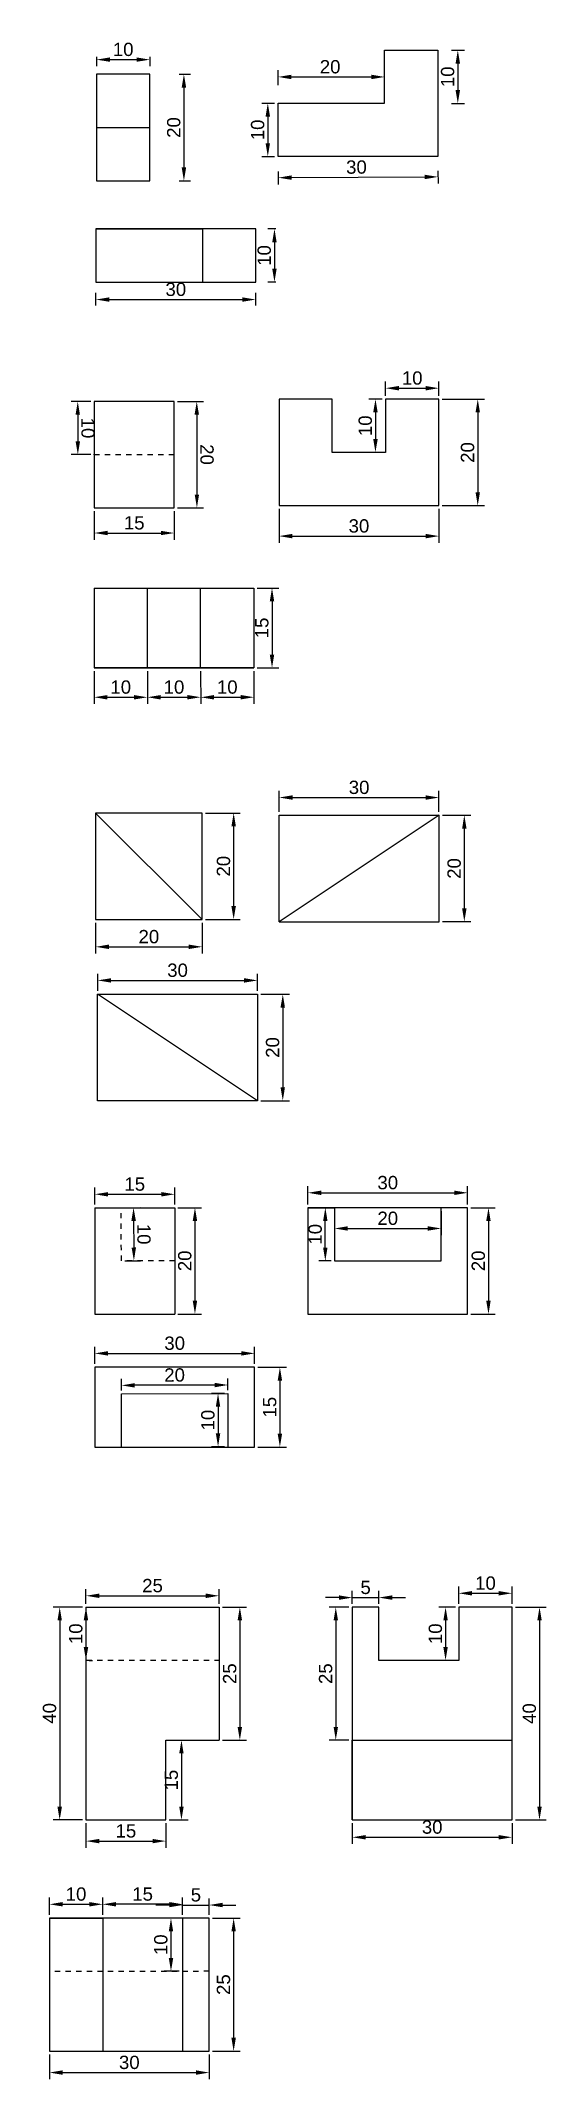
# Model space of a CAD drawing. Header units: millimetres. Extents: x 3000 to 3094, y 3015 to 3398.
import ezdxf

# ---------------------------------------------------------------- set-up
doc = ezdxf.new("R2010")
doc.units = ezdxf.units.MM
doc.linetypes.add('JIS_02_1.0', pattern=[2, 1, -1])
doc.layers.add('kesikli', color=7, linetype='JIS_02_1.0')
doc.styles.get("Standard").update_dxf_attribs({"font": 'arial.ttf'})
doc.dimstyles.new('ISO-25', dxfattribs={"dimtxt": 2.5, "dimasz": 2.5, "dimexe": 1.25, "dimexo": 0.625, "dimtad": 1, "dimtxsty": 'Standard', "dimcen": 2.5, "dimadec": 0, "dimazin": 0, "dimtfac": 1, "dimtmove": 0, "dimatfit": 3, "dimfxl": 1, "dimarcsym": 0})

msp = doc.modelspace()

# ---------------------------------------------------------------- blocks, each defined once
blk = doc.blocks.new('*D5')
at = {"color": 0, "lineweight": -2, "transparency": 16777216}
for p, q in [((3044.07, 3373.26), (3044.09, 3370.85)), ((3046.58, 3372.12), (3071.58, 3372.24)), ((3074.07, 3373.41), (3074.09, 3371))]:
    blk.add_line(p, q, dxfattribs=at)
at = {"color": 0, "transparency": 16777216}
for points in [[(3046.58, 3372.53), (3046.58, 3371.7), (3044.08, 3372.1)], [(3071.58, 3372.66), (3071.58, 3371.82), (3074.08, 3372.25)]]:
    blk.add_solid(points, dxfattribs=at)
at = {"layer": 'Defpoints', "color": 0, "transparency": 16777216}
for p in [(3044.07, 3373.88), (3074.07, 3374.03), (3074.08, 3372.25)]:
    blk.add_point(p, dxfattribs=at)
at = {"color": 0, "transparency": 16777216, "insert": (3058.77, 3374.08), "char_height": 2.5, "attachment_point": 5, "rotation": 0.2884}
blk.add_mtext('30', dxfattribs=at)
blk = doc.blocks.new('*D8')
at = {"color": 0, "lineweight": -2, "transparency": 16777216}
for p, q in [((3044.06, 3389.5), (3044.06, 3392.29)), ((3046.56, 3391.04), (3061.56, 3391.04)), ((3064.06, 3389.5), (3064.06, 3392.29))]:
    blk.add_line(p, q, dxfattribs=at)
at = {"color": 0, "transparency": 16777216}
for points in [[(3046.56, 3391.45), (3046.56, 3390.62), (3044.06, 3391.04)], [(3061.56, 3391.45), (3061.56, 3390.62), (3064.06, 3391.04)]]:
    blk.add_solid(points, dxfattribs=at)
at = {"layer": 'Defpoints', "color": 0, "transparency": 16777216}
for p in [(3064.06, 3391.04), (3044.06, 3388.87), (3064.06, 3388.87)]:
    blk.add_point(p, dxfattribs=at)
at = {"color": 0, "transparency": 16777216, "insert": (3053.83, 3392.94), "char_height": 2.5, "attachment_point": 5}
blk.add_mtext('20', dxfattribs=at)
blk = doc.blocks.new('*D9')
at = {"color": 0, "lineweight": -2, "transparency": 16777216}
for p, q in [((3041.01, 3386.08), (3043.38, 3386.08)), ((3042.13, 3383.58), (3042.13, 3378.58)), ((3041.01, 3376.08), (3043.38, 3376.08))]:
    blk.add_line(p, q, dxfattribs=at)
at = {"color": 0, "transparency": 16777216}
for points in [[(3041.71, 3383.58), (3042.55, 3383.58), (3042.13, 3386.08)], [(3041.71, 3378.58), (3042.55, 3378.58), (3042.13, 3376.08)]]:
    blk.add_solid(points, dxfattribs=at)
at = {"layer": 'Defpoints', "color": 0, "transparency": 16777216}
for p in [(3040.39, 3386.08), (3040.39, 3376.08), (3042.13, 3376.08)]:
    blk.add_point(p, dxfattribs=at)
at = {"color": 0, "transparency": 16777216, "insert": (3040.23, 3381.08), "char_height": 2.5, "attachment_point": 5, "rotation": 90}
blk.add_mtext('10', dxfattribs=at)
blk = doc.blocks.new('*D10')
at = {"color": 0, "lineweight": -2, "transparency": 16777216}
for p, q in [((3076.6, 3396.06), (3079.05, 3396.06)), ((3077.8, 3393.56), (3077.8, 3388.56)), ((3076.6, 3386.06), (3079.05, 3386.06))]:
    blk.add_line(p, q, dxfattribs=at)
at = {"color": 0, "transparency": 16777216}
for points in [[(3077.38, 3393.56), (3078.22, 3393.56), (3077.8, 3396.06)], [(3077.38, 3388.56), (3078.22, 3388.56), (3077.8, 3386.06)]]:
    blk.add_solid(points, dxfattribs=at)
at = {"layer": 'Defpoints', "color": 0, "transparency": 16777216}
for p in [(3075.97, 3396.06), (3075.97, 3386.06), (3077.8, 3386.06)]:
    blk.add_point(p, dxfattribs=at)
at = {"color": 0, "transparency": 16777216, "insert": (3075.9, 3391.06), "char_height": 2.5, "attachment_point": 5, "rotation": 90}
blk.add_mtext('10', dxfattribs=at)
blk = doc.blocks.new('*D11')
at = {"color": 0, "lineweight": -2, "transparency": 16777216}
for p, q in [((3009.98, 3394.79), (3009.98, 3393.04)), ((3019.98, 3394.79), (3019.98, 3393.04)), ((3012.48, 3394.29), (3017.48, 3394.29))]:
    blk.add_line(p, q, dxfattribs=at)
at = {"color": 0, "transparency": 16777216}
for points in [[(3012.48, 3394.71), (3012.48, 3393.88), (3009.98, 3394.29)], [(3017.48, 3394.71), (3017.48, 3393.88), (3019.98, 3394.29)]]:
    blk.add_solid(points, dxfattribs=at)
at = {"layer": 'Defpoints', "color": 0, "transparency": 16777216}
for p in [(3009.98, 3395.41), (3019.98, 3395.41), (3019.98, 3394.29)]:
    blk.add_point(p, dxfattribs=at)
at = {"color": 0, "transparency": 16777216, "insert": (3014.98, 3396.2), "char_height": 2.5, "attachment_point": 5}
blk.add_mtext('10', dxfattribs=at)
blk = doc.blocks.new('*D12')
at = {"color": 0, "lineweight": -2, "transparency": 16777216}
for p, q in [((3025.52, 3391.53), (3027.63, 3391.53)), ((3026.38, 3389.03), (3026.38, 3374.03)), ((3025.52, 3371.53), (3027.63, 3371.53))]:
    blk.add_line(p, q, dxfattribs=at)
at = {"color": 0, "transparency": 16777216}
for points in [[(3025.96, 3389.03), (3026.8, 3389.03), (3026.38, 3391.53)], [(3025.96, 3374.03), (3026.8, 3374.03), (3026.38, 3371.53)]]:
    blk.add_solid(points, dxfattribs=at)
at = {"layer": 'Defpoints', "color": 0, "transparency": 16777216}
for p in [(3024.89, 3391.53), (3024.89, 3371.53), (3026.38, 3371.53)]:
    blk.add_point(p, dxfattribs=at)
at = {"color": 0, "transparency": 16777216, "insert": (3024.48, 3381.53), "char_height": 2.5, "attachment_point": 5, "rotation": 90}
blk.add_mtext('20', dxfattribs=at)
blk = doc.blocks.new('*D13')
at = {"color": 0, "lineweight": -2, "transparency": 16777216}
for p, q in [((3009.86, 3348.08), (3009.86, 3350.44)), ((3012.36, 3349.19), (3037.36, 3349.19)), ((3039.86, 3348.08), (3039.86, 3350.44))]:
    blk.add_line(p, q, dxfattribs=at)
at = {"color": 0, "transparency": 16777216}
for points in [[(3012.36, 3349.61), (3012.36, 3348.78), (3009.86, 3349.19)], [(3037.36, 3349.61), (3037.36, 3348.78), (3039.86, 3349.19)]]:
    blk.add_solid(points, dxfattribs=at)
at = {"layer": 'Defpoints', "color": 0, "transparency": 16777216}
for p in [(3039.86, 3349.19), (3009.86, 3347.46), (3039.86, 3347.46)]:
    blk.add_point(p, dxfattribs=at)
at = {"color": 0, "transparency": 16777216, "insert": (3024.86, 3351.1), "char_height": 2.5, "attachment_point": 5}
blk.add_mtext('30', dxfattribs=at)
blk = doc.blocks.new('*D14')
at = {"color": 0, "lineweight": -2, "transparency": 16777216}
for p, q in [((3043.62, 3362.48), (3042.13, 3362.48)), ((3043.38, 3359.98), (3043.38, 3354.98)), ((3043.62, 3352.48), (3042.13, 3352.48))]:
    blk.add_line(p, q, dxfattribs=at)
at = {"color": 0, "transparency": 16777216}
for points in [[(3042.96, 3359.98), (3043.79, 3359.98), (3043.38, 3362.48)], [(3042.96, 3354.98), (3043.79, 3354.98), (3043.38, 3352.48)]]:
    blk.add_solid(points, dxfattribs=at)
at = {"layer": 'Defpoints', "color": 0, "transparency": 16777216}
for p in [(3044.24, 3362.48), (3043.38, 3352.48), (3044.24, 3352.48)]:
    blk.add_point(p, dxfattribs=at)
at = {"color": 0, "transparency": 16777216, "insert": (3041.47, 3357.48), "char_height": 2.5, "attachment_point": 5, "rotation": 90}
blk.add_mtext('10', dxfattribs=at)
blk = doc.blocks.new('*D17')
at = {"layer": 'Defpoints', "color": 0, "lineweight": -2, "transparency": 16777216}
for p, q in [((3044.24, 3309.85), (3044.24, 3303.48)), ((3074.24, 3309.85), (3074.24, 3303.48)), ((3046.74, 3304.73), (3071.74, 3304.73))]:
    blk.add_line(p, q, dxfattribs=at)
at = {"layer": 'Defpoints', "color": 0, "transparency": 16777216}
for p in [(3044.24, 3310.47), (3074.24, 3310.47), (3074.24, 3304.73)]:
    blk.add_point(p, dxfattribs=at)
for points in [[(3046.74, 3305.15), (3046.74, 3304.31), (3044.24, 3304.73)], [(3071.74, 3305.15), (3071.74, 3304.31), (3074.24, 3304.73)]]:
    blk.add_solid(points, dxfattribs=at)
at = {"layer": 'Defpoints', "color": 0, "transparency": 16777216, "insert": (3059.24, 3306.63), "char_height": 2.5, "attachment_point": 5}
blk.add_mtext('30', dxfattribs=at)
blk = doc.blocks.new('*D18')
at = {"layer": 'Defpoints', "color": 0, "lineweight": -2, "transparency": 16777216}
for p, q in [((3074.86, 3330.47), (3082.79, 3330.47)), ((3081.54, 3327.97), (3081.54, 3312.97)), ((3074.86, 3310.47), (3082.79, 3310.47))]:
    blk.add_line(p, q, dxfattribs=at)
at = {"layer": 'Defpoints', "color": 0, "transparency": 16777216}
for p in [(3074.24, 3330.47), (3074.24, 3310.47), (3081.54, 3310.47)]:
    blk.add_point(p, dxfattribs=at)
for points in [[(3081.13, 3327.97), (3081.96, 3327.97), (3081.54, 3330.47)], [(3081.13, 3312.97), (3081.96, 3312.97), (3081.54, 3310.47)]]:
    blk.add_solid(points, dxfattribs=at)
at = {"layer": 'Defpoints', "color": 0, "transparency": 16777216, "insert": (3079.64, 3320.45), "char_height": 2.5, "attachment_point": 5, "rotation": 90}
blk.add_mtext('20', dxfattribs=at)
blk = doc.blocks.new('*D19')
at = {"layer": 'Defpoints', "color": 0, "lineweight": -2, "transparency": 16777216}
for p, q in [((3064.24, 3331.1), (3064.24, 3333.78)), ((3074.24, 3331.1), (3074.24, 3333.78)), ((3066.74, 3332.53), (3071.74, 3332.53))]:
    blk.add_line(p, q, dxfattribs=at)
at = {"layer": 'Defpoints', "color": 0, "transparency": 16777216}
for p in [(3064.24, 3330.47), (3074.24, 3332.53), (3074.24, 3330.47)]:
    blk.add_point(p, dxfattribs=at)
for points in [[(3066.74, 3332.95), (3066.74, 3332.11), (3064.24, 3332.53)], [(3071.74, 3332.95), (3071.74, 3332.11), (3074.24, 3332.53)]]:
    blk.add_solid(points, dxfattribs=at)
at = {"layer": 'Defpoints', "color": 0, "transparency": 16777216, "insert": (3069.24, 3334.43), "char_height": 2.5, "attachment_point": 5}
blk.add_mtext('10', dxfattribs=at)
blk = doc.blocks.new('*D20')
at = {"layer": 'Defpoints', "color": 0, "lineweight": -2, "transparency": 16777216}
for p, q in [((3063.61, 3330.47), (3061.09, 3330.47)), ((3062.34, 3327.97), (3062.34, 3322.97)), ((3063.61, 3320.47), (3061.09, 3320.47))]:
    blk.add_line(p, q, dxfattribs=at)
at = {"layer": 'Defpoints', "color": 0, "transparency": 16777216}
for p in [(3064.24, 3330.47), (3062.34, 3320.47), (3064.24, 3320.47)]:
    blk.add_point(p, dxfattribs=at)
for points in [[(3061.92, 3327.97), (3062.76, 3327.97), (3062.34, 3330.47)], [(3061.92, 3322.97), (3062.76, 3322.97), (3062.34, 3320.47)]]:
    blk.add_solid(points, dxfattribs=at)
at = {"layer": 'Defpoints', "color": 0, "transparency": 16777216, "insert": (3060.44, 3325.47), "char_height": 2.5, "attachment_point": 5, "rotation": 90}
blk.add_mtext('10', dxfattribs=at)
blk = doc.blocks.new('*D21')
at = {"layer": 'Defpoints', "color": 0, "lineweight": -2, "transparency": 16777216}
for p, q in [((3040.14, 3294.97), (3044.17, 3294.97)), ((3042.92, 3292.47), (3042.92, 3282.47)), ((3040.14, 3279.97), (3044.17, 3279.97))]:
    blk.add_line(p, q, dxfattribs=at)
at = {"layer": 'Defpoints', "color": 0, "transparency": 16777216}
for p in [(3039.52, 3294.97), (3039.52, 3279.97), (3042.92, 3279.97)]:
    blk.add_point(p, dxfattribs=at)
for points in [[(3042.5, 3292.47), (3043.34, 3292.47), (3042.92, 3294.97)], [(3042.5, 3282.47), (3043.34, 3282.47), (3042.92, 3279.97)]]:
    blk.add_solid(points, dxfattribs=at)
at = {"layer": 'Defpoints', "color": 0, "transparency": 16777216, "insert": (3041.02, 3287.47), "char_height": 2.5, "attachment_point": 5, "rotation": 90}
blk.add_mtext('15', dxfattribs=at)
blk = doc.blocks.new('*D22')
at = {"layer": 'Defpoints', "color": 0, "lineweight": -2, "transparency": 16777216}
for p, q in [((3009.55, 3309.42), (3009.55, 3304.06)), ((3024.55, 3309.42), (3024.55, 3304.06)), ((3012.05, 3305.31), (3022.05, 3305.31))]:
    blk.add_line(p, q, dxfattribs=at)
at = {"layer": 'Defpoints', "color": 0, "transparency": 16777216}
for p in [(3009.55, 3310.05), (3024.55, 3310.05), (3024.55, 3305.31)]:
    blk.add_point(p, dxfattribs=at)
for points in [[(3012.05, 3305.73), (3012.05, 3304.9), (3009.55, 3305.31)], [(3022.05, 3305.73), (3022.05, 3304.9), (3024.55, 3305.31)]]:
    blk.add_solid(points, dxfattribs=at)
at = {"layer": 'Defpoints', "color": 0, "transparency": 16777216, "insert": (3017.05, 3307.21), "char_height": 2.5, "attachment_point": 5}
blk.add_mtext('15', dxfattribs=at)
blk = doc.blocks.new('*D23')
at = {"layer": 'Defpoints', "color": 0, "lineweight": -2, "transparency": 16777216}
for p, q in [((3029.52, 3279.35), (3029.53, 3273.18)), ((3039.52, 3279.36), (3039.53, 3273.2)), ((3032.03, 3274.44), (3037.03, 3274.44))]:
    blk.add_line(p, q, dxfattribs=at)
at = {"layer": 'Defpoints', "color": 0, "transparency": 16777216}
for p in [(3029.52, 3279.97), (3039.52, 3279.99), (3039.53, 3274.45)]:
    blk.add_point(p, dxfattribs=at)
for points in [[(3032.03, 3274.85), (3032.03, 3274.02), (3029.53, 3274.43)], [(3037.03, 3274.86), (3037.03, 3274.03), (3039.53, 3274.45)]]:
    blk.add_solid(points, dxfattribs=at)
at = {"layer": 'Defpoints', "color": 0, "transparency": 16777216, "insert": (3034.52, 3276.34), "char_height": 2.5, "attachment_point": 5, "rotation": 0.0835}
blk.add_mtext('10', dxfattribs=at)
blk = doc.blocks.new('*D24')
at = {"layer": 'Defpoints', "color": 0, "lineweight": -2, "transparency": 16777216}
for p, q in [((3019.52, 3279.33), (3019.53, 3273.19)), ((3029.52, 3279.35), (3029.53, 3273.2)), ((3022.03, 3274.44), (3027.03, 3274.45))]:
    blk.add_line(p, q, dxfattribs=at)
at = {"layer": 'Defpoints', "color": 0, "transparency": 16777216}
for p in [(3019.52, 3279.96), (3029.52, 3279.97), (3029.53, 3274.45)]:
    blk.add_point(p, dxfattribs=at)
for points in [[(3022.03, 3274.86), (3022.03, 3274.02), (3019.53, 3274.44)], [(3027.03, 3274.86), (3027.03, 3274.03), (3029.53, 3274.45)]]:
    blk.add_solid(points, dxfattribs=at)
at = {"layer": 'Defpoints', "color": 0, "transparency": 16777216, "insert": (3024.52, 3276.34), "char_height": 2.5, "attachment_point": 5, "rotation": 0.0835}
blk.add_mtext('10', dxfattribs=at)
blk = doc.blocks.new('*D25')
at = {"layer": 'Defpoints', "color": 0, "lineweight": -2, "transparency": 16777216}
for p, q in [((3009.52, 3279.35), (3009.52, 3273.19)), ((3019.52, 3279.33), (3019.52, 3273.19)), ((3012.02, 3274.44), (3017.02, 3274.44))]:
    blk.add_line(p, q, dxfattribs=at)
at = {"layer": 'Defpoints', "color": 0, "transparency": 16777216}
for p in [(3009.52, 3279.97), (3019.52, 3279.96), (3019.52, 3274.44)]:
    blk.add_point(p, dxfattribs=at)
for points in [[(3012.02, 3274.85), (3012.02, 3274.02), (3009.52, 3274.44)], [(3017.02, 3274.85), (3017.02, 3274.02), (3019.52, 3274.44)]]:
    blk.add_solid(points, dxfattribs=at)
at = {"layer": 'Defpoints', "color": 0, "transparency": 16777216, "insert": (3014.52, 3276.34), "char_height": 2.5, "attachment_point": 5}
blk.add_mtext('10', dxfattribs=at)
blk = doc.blocks.new('*D26')
at = {"layer": 'Defpoints', "color": 0, "lineweight": -2, "transparency": 16777216}
for p, q in [((3025.15, 3330.05), (3030.04, 3330.05)), ((3028.79, 3327.55), (3028.81, 3312.55)), ((3025.18, 3310.05), (3030.07, 3310.05))]:
    blk.add_line(p, q, dxfattribs=at)
at = {"layer": 'Defpoints', "color": 0, "transparency": 16777216}
for p in [(3024.53, 3330.05), (3024.55, 3310.05), (3028.82, 3310.05)]:
    blk.add_point(p, dxfattribs=at)
for points in [[(3029.21, 3327.55), (3028.38, 3327.55), (3028.79, 3330.05)], [(3029.23, 3312.55), (3028.4, 3312.55), (3028.82, 3310.05)]]:
    blk.add_solid(points, dxfattribs=at)
at = {"layer": 'Defpoints', "color": 0, "transparency": 16777216, "insert": (3030.7, 3320.06), "char_height": 2.5, "attachment_point": 5, "rotation": 270.0691}
blk.add_mtext('20', dxfattribs=at)
blk = doc.blocks.new('*D27')
at = {"layer": 'Defpoints', "color": 0, "lineweight": -2, "transparency": 16777216}
for p, q in [((3008.9, 3330.05), (3005.2, 3330.04)), ((3006.46, 3327.54), (3006.46, 3322.54)), ((3008.92, 3320.05), (3005.22, 3320.04))]:
    blk.add_line(p, q, dxfattribs=at)
at = {"layer": 'Defpoints', "color": 0, "transparency": 16777216}
for p in [(3009.53, 3330.05), (3006.47, 3320.04), (3009.54, 3320.05)]:
    blk.add_point(p, dxfattribs=at)
for points in [[(3006.87, 3327.54), (3006.04, 3327.54), (3006.45, 3330.04)], [(3006.88, 3322.54), (3006.05, 3322.54), (3006.47, 3320.04)]]:
    blk.add_solid(points, dxfattribs=at)
at = {"layer": 'Defpoints', "color": 0, "transparency": 16777216, "insert": (3008.36, 3325.05), "char_height": 2.5, "attachment_point": 5, "rotation": 270.0691}
blk.add_mtext('10', dxfattribs=at)
blk = doc.blocks.new('*D28')
at = {"layer": 'Defpoints', "color": 0, "lineweight": -2, "transparency": 16777216}
for p, q in [((3044.27, 3252.88), (3044.27, 3256.84)), ((3046.77, 3255.59), (3071.77, 3255.59)), ((3074.27, 3252.88), (3074.27, 3256.84))]:
    blk.add_line(p, q, dxfattribs=at)
at = {"layer": 'Defpoints', "color": 0, "transparency": 16777216}
for p in [(3074.27, 3255.59), (3044.27, 3252.26), (3074.27, 3252.26)]:
    blk.add_point(p, dxfattribs=at)
for points in [[(3046.77, 3256.01), (3046.77, 3255.17), (3044.27, 3255.59)], [(3071.77, 3256.01), (3071.77, 3255.17), (3074.27, 3255.59)]]:
    blk.add_solid(points, dxfattribs=at)
at = {"layer": 'Defpoints', "color": 0, "transparency": 16777216, "insert": (3059.27, 3257.49), "char_height": 2.5, "attachment_point": 5}
blk.add_mtext('30', dxfattribs=at)
blk = doc.blocks.new('*D29')
at = {"layer": 'Defpoints', "color": 0, "lineweight": -2, "transparency": 16777216}
for p, q in [((3074.9, 3252.26), (3080.27, 3252.26)), ((3079.02, 3249.76), (3079.02, 3234.76)), ((3074.9, 3232.26), (3080.27, 3232.26))]:
    blk.add_line(p, q, dxfattribs=at)
at = {"layer": 'Defpoints', "color": 0, "transparency": 16777216}
for p in [(3074.27, 3252.26), (3074.27, 3232.26), (3079.02, 3232.26)]:
    blk.add_point(p, dxfattribs=at)
for points in [[(3078.61, 3249.76), (3079.44, 3249.76), (3079.02, 3252.26)], [(3078.61, 3234.76), (3079.44, 3234.76), (3079.02, 3232.26)]]:
    blk.add_solid(points, dxfattribs=at)
at = {"layer": 'Defpoints', "color": 0, "transparency": 16777216, "insert": (3077.12, 3242.26), "char_height": 2.5, "attachment_point": 5, "rotation": 90}
blk.add_mtext('20', dxfattribs=at)
blk = doc.blocks.new('*D30')
at = {"layer": 'Defpoints', "color": 0, "lineweight": -2, "transparency": 16777216}
for p, q in [((3009.8, 3232.06), (3009.8, 3226.28)), ((3029.8, 3232.06), (3029.8, 3226.28)), ((3012.3, 3227.53), (3027.3, 3227.53))]:
    blk.add_line(p, q, dxfattribs=at)
at = {"layer": 'Defpoints', "color": 0, "transparency": 16777216}
for p in [(3009.8, 3232.68), (3029.8, 3232.68), (3029.8, 3227.53)]:
    blk.add_point(p, dxfattribs=at)
for points in [[(3012.3, 3227.95), (3012.3, 3227.11), (3009.8, 3227.53)], [(3027.3, 3227.95), (3027.3, 3227.11), (3029.8, 3227.53)]]:
    blk.add_solid(points, dxfattribs=at)
at = {"layer": 'Defpoints', "color": 0, "transparency": 16777216, "insert": (3019.8, 3229.43), "char_height": 2.5, "attachment_point": 5}
blk.add_mtext('20', dxfattribs=at)
blk = doc.blocks.new('*D31')
at = {"layer": 'Defpoints', "color": 0, "lineweight": -2, "transparency": 16777216}
for p, q in [((3030.42, 3252.68), (3036.97, 3252.68)), ((3035.72, 3250.18), (3035.72, 3235.18)), ((3030.42, 3232.68), (3036.97, 3232.68))]:
    blk.add_line(p, q, dxfattribs=at)
at = {"layer": 'Defpoints', "color": 0, "transparency": 16777216}
for p in [(3029.8, 3252.68), (3029.8, 3232.68), (3035.72, 3232.68)]:
    blk.add_point(p, dxfattribs=at)
for points in [[(3035.3, 3250.18), (3036.14, 3250.18), (3035.72, 3252.68)], [(3035.3, 3235.18), (3036.14, 3235.18), (3035.72, 3232.68)]]:
    blk.add_solid(points, dxfattribs=at)
at = {"layer": 'Defpoints', "color": 0, "transparency": 16777216, "insert": (3033.82, 3242.68), "char_height": 2.5, "attachment_point": 5, "rotation": 90}
blk.add_mtext('20', dxfattribs=at)
blk = doc.blocks.new('*D32')
at = {"layer": 'Defpoints', "color": 0, "lineweight": -2, "transparency": 16777216}
for p, q in [((3010.19, 3219.23), (3010.19, 3222.47)), ((3040.19, 3219.23), (3040.19, 3222.47)), ((3012.69, 3221.22), (3037.69, 3221.22))]:
    blk.add_line(p, q, dxfattribs=at)
at = {"layer": 'Defpoints', "color": 0, "transparency": 16777216}
for p in [(3010.19, 3218.61), (3040.19, 3221.22), (3040.19, 3218.61)]:
    blk.add_point(p, dxfattribs=at)
for points in [[(3012.69, 3221.63), (3012.69, 3220.8), (3010.19, 3221.22)], [(3037.69, 3221.63), (3037.69, 3220.8), (3040.19, 3221.22)]]:
    blk.add_solid(points, dxfattribs=at)
at = {"layer": 'Defpoints', "color": 0, "transparency": 16777216, "insert": (3025.19, 3223.12), "char_height": 2.5, "attachment_point": 5}
blk.add_mtext('30', dxfattribs=at)
blk = doc.blocks.new('*D33')
at = {"layer": 'Defpoints', "color": 0, "lineweight": -2, "transparency": 16777216}
for p, q in [((3040.81, 3218.61), (3046.19, 3218.61)), ((3044.94, 3216.11), (3044.94, 3201.11)), ((3040.81, 3198.61), (3046.19, 3198.61))]:
    blk.add_line(p, q, dxfattribs=at)
at = {"layer": 'Defpoints', "color": 0, "transparency": 16777216}
for p in [(3040.19, 3218.61), (3040.19, 3198.61), (3044.94, 3198.61)]:
    blk.add_point(p, dxfattribs=at)
for points in [[(3044.52, 3216.11), (3045.35, 3216.11), (3044.94, 3218.61)], [(3044.52, 3201.11), (3045.35, 3201.11), (3044.94, 3198.61)]]:
    blk.add_solid(points, dxfattribs=at)
at = {"layer": 'Defpoints', "color": 0, "transparency": 16777216, "insert": (3043.04, 3208.61), "char_height": 2.5, "attachment_point": 5, "rotation": 90}
blk.add_mtext('20', dxfattribs=at)
blk = doc.blocks.new('*D34')
at = {"layer": 'Defpoints', "color": 0, "lineweight": -2, "transparency": 16777216}
for p, q in [((3009.65, 3179.12), (3009.65, 3182.27)), ((3012.15, 3181.02), (3022.15, 3181.02)), ((3024.65, 3179.12), (3024.65, 3182.27))]:
    blk.add_line(p, q, dxfattribs=at)
at = {"layer": 'Defpoints', "color": 0, "transparency": 16777216}
for p in [(3024.65, 3181.02), (3009.65, 3178.5), (3024.65, 3178.5)]:
    blk.add_point(p, dxfattribs=at)
for points in [[(3012.15, 3181.43), (3012.15, 3180.6), (3009.65, 3181.02)], [(3022.15, 3181.43), (3022.15, 3180.6), (3024.65, 3181.02)]]:
    blk.add_solid(points, dxfattribs=at)
at = {"layer": 'Defpoints', "color": 0, "transparency": 16777216, "insert": (3017.15, 3182.92), "char_height": 2.5, "attachment_point": 5}
blk.add_mtext('15', dxfattribs=at)
blk = doc.blocks.new('*D35')
at = {"layer": 'Defpoints', "color": 0, "lineweight": -2, "transparency": 16777216}
for p, q in [((3025.27, 3178.5), (3029.7, 3178.5)), ((3028.45, 3176), (3028.45, 3161)), ((3025.27, 3158.5), (3029.7, 3158.5))]:
    blk.add_line(p, q, dxfattribs=at)
at = {"layer": 'Defpoints', "color": 0, "transparency": 16777216}
for p in [(3024.65, 3178.5), (3024.65, 3158.5), (3028.45, 3158.5)]:
    blk.add_point(p, dxfattribs=at)
for points in [[(3028.04, 3176), (3028.87, 3176), (3028.45, 3178.5)], [(3028.04, 3161), (3028.87, 3161), (3028.45, 3158.5)]]:
    blk.add_solid(points, dxfattribs=at)
at = {"layer": 'Defpoints', "color": 0, "transparency": 16777216, "insert": (3026.55, 3168.5), "char_height": 2.5, "attachment_point": 5, "rotation": 90}
blk.add_mtext('20', dxfattribs=at)
blk = doc.blocks.new('*D36')
at = {"layer": 'Defpoints', "color": 0, "lineweight": -2, "transparency": 16777216}
for p, q in [((3015.2, 3178.5), (3018.17, 3178.52)), ((3016.94, 3176.02), (3016.98, 3171.02)), ((3015.27, 3168.5), (3018.24, 3168.52))]:
    blk.add_line(p, q, dxfattribs=at)
at = {"layer": 'Defpoints', "color": 0, "transparency": 16777216}
for p in [(3014.58, 3178.5), (3014.65, 3168.5), (3016.99, 3168.52)]:
    blk.add_point(p, dxfattribs=at)
for points in [[(3017.36, 3176.02), (3016.52, 3176.01), (3016.92, 3178.52)], [(3017.39, 3171.02), (3016.56, 3171.01), (3016.99, 3168.52)]]:
    blk.add_solid(points, dxfattribs=at)
at = {"layer": 'Defpoints', "color": 0, "transparency": 16777216, "insert": (3018.86, 3173.53), "char_height": 2.5, "attachment_point": 5, "rotation": 270.4102}
blk.add_mtext('10', dxfattribs=at)
blk = doc.blocks.new('*D37')
at = {"layer": 'Defpoints', "color": 0, "lineweight": -2, "transparency": 16777216}
for p, q in [((3049.65, 3179.12), (3049.65, 3182.55)), ((3052.15, 3181.3), (3077.15, 3181.3)), ((3079.65, 3179.12), (3079.65, 3182.55))]:
    blk.add_line(p, q, dxfattribs=at)
at = {"layer": 'Defpoints', "color": 0, "transparency": 16777216}
for p in [(3079.65, 3181.3), (3049.65, 3178.5), (3079.65, 3178.5)]:
    blk.add_point(p, dxfattribs=at)
for points in [[(3052.15, 3181.71), (3052.15, 3180.88), (3049.65, 3181.3)], [(3077.15, 3181.71), (3077.15, 3180.88), (3079.65, 3181.3)]]:
    blk.add_solid(points, dxfattribs=at)
at = {"layer": 'Defpoints', "color": 0, "transparency": 16777216, "insert": (3064.65, 3183.2), "char_height": 2.5, "attachment_point": 5}
blk.add_mtext('30', dxfattribs=at)
blk = doc.blocks.new('*D38')
at = {"layer": 'Defpoints', "color": 0, "lineweight": -2, "transparency": 16777216}
for p, q in [((3080.27, 3178.5), (3084.81, 3178.5)), ((3083.56, 3176), (3083.56, 3161)), ((3080.27, 3158.5), (3084.81, 3158.5))]:
    blk.add_line(p, q, dxfattribs=at)
at = {"layer": 'Defpoints', "color": 0, "transparency": 16777216}
for p in [(3079.65, 3178.5), (3079.65, 3158.5), (3083.56, 3158.5)]:
    blk.add_point(p, dxfattribs=at)
for points in [[(3083.14, 3176), (3083.97, 3176), (3083.56, 3178.5)], [(3083.14, 3161), (3083.97, 3161), (3083.56, 3158.5)]]:
    blk.add_solid(points, dxfattribs=at)
at = {"layer": 'Defpoints', "color": 0, "transparency": 16777216, "insert": (3081.66, 3168.5), "char_height": 2.5, "attachment_point": 5, "rotation": 90}
blk.add_mtext('20', dxfattribs=at)
blk = doc.blocks.new('*D39')
at = {"layer": 'Defpoints', "color": 0, "lineweight": -2, "transparency": 16777216}
for p, q in [((3054.65, 3177.87), (3054.65, 3173.34)), ((3074.65, 3177.87), (3074.65, 3173.34)), ((3057.15, 3174.59), (3072.15, 3174.59))]:
    blk.add_line(p, q, dxfattribs=at)
at = {"layer": 'Defpoints', "color": 0, "transparency": 16777216}
for p in [(3054.65, 3178.5), (3074.65, 3178.5), (3074.65, 3174.59)]:
    blk.add_point(p, dxfattribs=at)
for points in [[(3057.15, 3175.01), (3057.15, 3174.17), (3054.65, 3174.59)], [(3072.15, 3175.01), (3072.15, 3174.17), (3074.65, 3174.59)]]:
    blk.add_solid(points, dxfattribs=at)
at = {"layer": 'Defpoints', "color": 0, "transparency": 16777216, "insert": (3064.65, 3176.49), "char_height": 2.5, "attachment_point": 5}
blk.add_mtext('20', dxfattribs=at)
blk = doc.blocks.new('*D40')
at = {"layer": 'Defpoints', "color": 0, "lineweight": -2, "transparency": 16777216}
for p, q in [((3054.02, 3178.5), (3051.68, 3178.5)), ((3052.93, 3171), (3052.93, 3176)), ((3054.02, 3168.5), (3051.68, 3168.5))]:
    blk.add_line(p, q, dxfattribs=at)
at = {"layer": 'Defpoints', "color": 0, "transparency": 16777216}
for p in [(3052.93, 3178.5), (3054.65, 3178.5), (3054.65, 3168.5)]:
    blk.add_point(p, dxfattribs=at)
for points in [[(3052.51, 3176), (3053.34, 3176), (3052.93, 3178.5)], [(3052.51, 3171), (3053.34, 3171), (3052.93, 3168.5)]]:
    blk.add_solid(points, dxfattribs=at)
at = {"layer": 'Defpoints', "color": 0, "transparency": 16777216, "insert": (3051.03, 3173.5), "char_height": 2.5, "attachment_point": 5, "rotation": 90}
blk.add_mtext('10', dxfattribs=at)
blk = doc.blocks.new('*D41')
at = {"layer": 'Defpoints', "color": 0, "lineweight": -2, "transparency": 16777216}
for p, q in [((3009.65, 3149.12), (3009.65, 3152.36)), ((3012.15, 3151.11), (3037.15, 3151.11)), ((3039.65, 3149.12), (3039.65, 3152.36))]:
    blk.add_line(p, q, dxfattribs=at)
at = {"layer": 'Defpoints', "color": 0, "transparency": 16777216}
for p in [(3039.65, 3151.11), (3009.65, 3148.5), (3039.65, 3148.5)]:
    blk.add_point(p, dxfattribs=at)
for points in [[(3012.15, 3151.53), (3012.15, 3150.69), (3009.65, 3151.11)], [(3037.15, 3151.53), (3037.15, 3150.69), (3039.65, 3151.11)]]:
    blk.add_solid(points, dxfattribs=at)
at = {"layer": 'Defpoints', "color": 0, "transparency": 16777216, "insert": (3024.65, 3153.01), "char_height": 2.5, "attachment_point": 5}
blk.add_mtext('30', dxfattribs=at)
blk = doc.blocks.new('*D42')
at = {"layer": 'Defpoints', "color": 0, "lineweight": -2, "transparency": 16777216}
for p, q in [((3040.27, 3148.5), (3045.65, 3148.5)), ((3044.4, 3146), (3044.4, 3136)), ((3040.27, 3133.5), (3045.65, 3133.5))]:
    blk.add_line(p, q, dxfattribs=at)
at = {"layer": 'Defpoints', "color": 0, "transparency": 16777216}
for p in [(3039.65, 3148.5), (3039.65, 3133.5), (3044.4, 3133.5)]:
    blk.add_point(p, dxfattribs=at)
for points in [[(3043.98, 3146), (3044.81, 3146), (3044.4, 3148.5)], [(3043.98, 3136), (3044.81, 3136), (3044.4, 3133.5)]]:
    blk.add_solid(points, dxfattribs=at)
at = {"layer": 'Defpoints', "color": 0, "transparency": 16777216, "insert": (3042.49, 3141), "char_height": 2.5, "attachment_point": 5, "rotation": 90}
blk.add_mtext('15', dxfattribs=at)
blk = doc.blocks.new('*D43')
at = {"layer": 'Defpoints', "color": 0, "lineweight": -2, "transparency": 16777216}
for p, q in [((3014.65, 3144.12), (3014.64, 3146.35)), ((3034.64, 3144.19), (3034.64, 3146.42)), ((3032.14, 3145.16), (3017.14, 3145.11))]:
    blk.add_line(p, q, dxfattribs=at)
at = {"layer": 'Defpoints', "color": 0, "transparency": 16777216}
for p in [(3014.64, 3145.1), (3014.65, 3143.5), (3034.65, 3143.57)]:
    blk.add_point(p, dxfattribs=at)
for points in [[(3017.14, 3145.52), (3017.14, 3144.69), (3014.64, 3145.1)], [(3032.14, 3145.58), (3032.14, 3144.74), (3034.64, 3145.17)]]:
    blk.add_solid(points, dxfattribs=at)
at = {"layer": 'Defpoints', "color": 0, "transparency": 16777216, "insert": (3024.63, 3147.04), "char_height": 2.5, "attachment_point": 5, "rotation": 0.2008}
blk.add_mtext('20', dxfattribs=at)
blk = doc.blocks.new('*D44')
at = {"layer": 'Defpoints', "color": 0, "lineweight": -2, "transparency": 16777216}
for p, q in [((3034.02, 3143.57), (3031.54, 3143.57)), ((3032.79, 3141.07), (3032.79, 3136.07)), ((3034.02, 3133.57), (3031.54, 3133.57))]:
    blk.add_line(p, q, dxfattribs=at)
at = {"layer": 'Defpoints', "color": 0, "transparency": 16777216}
for p in [(3034.65, 3143.57), (3032.79, 3133.57), (3034.65, 3133.57)]:
    blk.add_point(p, dxfattribs=at)
for points in [[(3032.37, 3141.07), (3033.2, 3141.07), (3032.79, 3143.57)], [(3032.37, 3136.07), (3033.2, 3136.07), (3032.79, 3133.57)]]:
    blk.add_solid(points, dxfattribs=at)
at = {"layer": 'Defpoints', "color": 0, "transparency": 16777216, "insert": (3030.89, 3138.57), "char_height": 2.5, "attachment_point": 5, "rotation": 90}
blk.add_mtext('10', dxfattribs=at)
blk = doc.blocks.new('*D45')
at = {"layer": 'Defpoints', "color": 0, "lineweight": -2, "transparency": 16777216}
for p, q in [((3007.99, 3104.03), (3007.99, 3106.8)), ((3010.49, 3105.55), (3030.49, 3105.55)), ((3032.99, 3104.03), (3032.99, 3106.8))]:
    blk.add_line(p, q, dxfattribs=at)
at = {"layer": 'Defpoints', "color": 0, "transparency": 16777216}
for p in [(3032.99, 3105.55), (3007.99, 3103.41), (3032.99, 3103.41)]:
    blk.add_point(p, dxfattribs=at)
for points in [[(3010.49, 3105.97), (3010.49, 3105.13), (3007.99, 3105.55)], [(3030.49, 3105.97), (3030.49, 3105.13), (3032.99, 3105.55)]]:
    blk.add_solid(points, dxfattribs=at)
at = {"layer": 'Defpoints', "color": 0, "transparency": 16777216, "insert": (3020.49, 3107.45), "char_height": 2.5, "attachment_point": 5}
blk.add_mtext('25', dxfattribs=at)
blk = doc.blocks.new('*D46')
at = {"layer": 'Defpoints', "color": 0, "lineweight": -2, "transparency": 16777216}
for p, q in [((3033.62, 3103.41), (3038.13, 3103.41)), ((3036.88, 3100.91), (3036.88, 3080.91)), ((3033.62, 3078.41), (3038.13, 3078.41))]:
    blk.add_line(p, q, dxfattribs=at)
at = {"layer": 'Defpoints', "color": 0, "transparency": 16777216}
for p in [(3032.99, 3103.41), (3032.99, 3078.41), (3036.88, 3078.41)]:
    blk.add_point(p, dxfattribs=at)
for points in [[(3036.46, 3100.91), (3037.3, 3100.91), (3036.88, 3103.41)], [(3036.46, 3080.91), (3037.3, 3080.91), (3036.88, 3078.41)]]:
    blk.add_solid(points, dxfattribs=at)
at = {"layer": 'Defpoints', "color": 0, "transparency": 16777216, "insert": (3034.98, 3090.91), "char_height": 2.5, "attachment_point": 5, "rotation": 90}
blk.add_mtext('25', dxfattribs=at)
blk = doc.blocks.new('*D47')
at = {"layer": 'Defpoints', "color": 0, "lineweight": -2, "transparency": 16777216}
for p, q in [((3007.99, 3062.78), (3007.99, 3058.19)), ((3022.99, 3062.78), (3022.99, 3058.19)), ((3010.49, 3059.44), (3020.49, 3059.44))]:
    blk.add_line(p, q, dxfattribs=at)
at = {"layer": 'Defpoints', "color": 0, "transparency": 16777216}
for p in [(3007.99, 3063.41), (3022.99, 3063.41), (3022.99, 3059.44)]:
    blk.add_point(p, dxfattribs=at)
for points in [[(3010.49, 3059.85), (3010.49, 3059.02), (3007.99, 3059.44)], [(3020.49, 3059.85), (3020.49, 3059.02), (3022.99, 3059.44)]]:
    blk.add_solid(points, dxfattribs=at)
at = {"layer": 'Defpoints', "color": 0, "transparency": 16777216, "insert": (3015.49, 3061.34), "char_height": 2.5, "attachment_point": 5}
blk.add_mtext('15', dxfattribs=at)
blk = doc.blocks.new('*D48')
at = {"layer": 'Defpoints', "color": 0, "lineweight": -2, "transparency": 16777216}
for p, q in [((3023.62, 3078.41), (3027.17, 3078.41)), ((3025.92, 3075.91), (3025.92, 3065.91)), ((3023.62, 3063.41), (3027.17, 3063.41))]:
    blk.add_line(p, q, dxfattribs=at)
at = {"layer": 'Defpoints', "color": 0, "transparency": 16777216}
for p in [(3022.99, 3078.41), (3022.99, 3063.41), (3025.92, 3063.41)]:
    blk.add_point(p, dxfattribs=at)
for points in [[(3025.5, 3075.91), (3026.33, 3075.91), (3025.92, 3078.41)], [(3025.5, 3065.91), (3026.33, 3065.91), (3025.92, 3063.41)]]:
    blk.add_solid(points, dxfattribs=at)
at = {"layer": 'Defpoints', "color": 0, "transparency": 16777216, "insert": (3024.02, 3070.91), "char_height": 2.5, "attachment_point": 5, "rotation": 90}
blk.add_mtext('15', dxfattribs=at)
blk = doc.blocks.new('*D49')
at = {"layer": 'Defpoints', "color": 0, "lineweight": -2, "transparency": 16777216}
for p, q in [((3007.37, 3103.41), (3001.81, 3103.41)), ((3003.06, 3100.91), (3003.06, 3065.91)), ((3007.37, 3063.41), (3001.81, 3063.41))]:
    blk.add_line(p, q, dxfattribs=at)
at = {"layer": 'Defpoints', "color": 0, "transparency": 16777216}
for p in [(3007.99, 3103.41), (3003.06, 3063.41), (3007.99, 3063.41)]:
    blk.add_point(p, dxfattribs=at)
for points in [[(3002.64, 3100.91), (3003.48, 3100.91), (3003.06, 3103.41)], [(3002.64, 3065.91), (3003.48, 3065.91), (3003.06, 3063.41)]]:
    blk.add_solid(points, dxfattribs=at)
at = {"layer": 'Defpoints', "color": 0, "transparency": 16777216, "insert": (3001.16, 3083.45), "char_height": 2.5, "attachment_point": 5, "rotation": 90}
blk.add_mtext('40', dxfattribs=at)
blk = doc.blocks.new('*D50')
at = {"layer": 'Defpoints', "color": 0, "lineweight": -2, "transparency": 16777216}
for p, q in [((3007.99, 3100.91), (3007.99, 3095.91)), ((3008.62, 3103.41), (3009.24, 3103.41)), ((3008.62, 3093.41), (3009.24, 3093.41))]:
    blk.add_line(p, q, dxfattribs=at)
at = {"layer": 'Defpoints', "color": 0, "transparency": 16777216}
for p in [(3007.99, 3103.41), (3007.99, 3093.41), (3007.99, 3093.41)]:
    blk.add_point(p, dxfattribs=at)
for points in [[(3007.57, 3100.91), (3008.41, 3100.91), (3007.99, 3103.41)], [(3007.57, 3095.91), (3008.41, 3095.91), (3007.99, 3093.41)]]:
    blk.add_solid(points, dxfattribs=at)
at = {"layer": 'Defpoints', "color": 0, "transparency": 16777216, "insert": (3006.09, 3098.41), "char_height": 2.5, "attachment_point": 5, "rotation": 90}
blk.add_mtext('10', dxfattribs=at)
blk = doc.blocks.new('*D51')
at = {"layer": 'Defpoints', "color": 0, "lineweight": -2, "transparency": 16777216}
for p, q in [((3055.49, 3105.21), (3052.99, 3105.21)), ((3057.99, 3104.03), (3057.99, 3106.46)), ((3057.99, 3105.21), (3062.99, 3105.21)), ((3062.99, 3104.03), (3062.99, 3106.46)), ((3065.49, 3105.21), (3067.99, 3105.21))]:
    blk.add_line(p, q, dxfattribs=at)
at = {"layer": 'Defpoints', "color": 0, "transparency": 16777216}
for p in [(3062.99, 3105.21), (3057.99, 3103.41), (3062.99, 3103.41)]:
    blk.add_point(p, dxfattribs=at)
for points in [[(3055.49, 3105.63), (3055.49, 3104.79), (3057.99, 3105.21)], [(3065.49, 3105.63), (3065.49, 3104.79), (3062.99, 3105.21)]]:
    blk.add_solid(points, dxfattribs=at)
at = {"layer": 'Defpoints', "color": 0, "transparency": 16777216, "insert": (3060.49, 3107.11), "char_height": 2.5, "attachment_point": 5}
blk.add_mtext('5', dxfattribs=at)
blk = doc.blocks.new('*D52')
at = {"layer": 'Defpoints', "color": 0, "lineweight": -2, "transparency": 16777216}
for p, q in [((3088.62, 3103.41), (3094.39, 3103.41)), ((3093.14, 3100.91), (3093.14, 3065.91)), ((3088.62, 3063.41), (3094.39, 3063.41))]:
    blk.add_line(p, q, dxfattribs=at)
at = {"layer": 'Defpoints', "color": 0, "transparency": 16777216}
for p in [(3087.99, 3103.41), (3087.99, 3063.41), (3093.14, 3063.41)]:
    blk.add_point(p, dxfattribs=at)
for points in [[(3092.73, 3100.91), (3093.56, 3100.91), (3093.14, 3103.41)], [(3092.73, 3065.91), (3093.56, 3065.91), (3093.14, 3063.41)]]:
    blk.add_solid(points, dxfattribs=at)
at = {"layer": 'Defpoints', "color": 0, "transparency": 16777216, "insert": (3091.24, 3083.41), "char_height": 2.5, "attachment_point": 5, "rotation": 90}
blk.add_mtext('40', dxfattribs=at)
blk = doc.blocks.new('*D53')
at = {"layer": 'Defpoints', "color": 0, "lineweight": -2, "transparency": 16777216}
for p, q in [((3077.99, 3104.03), (3077.99, 3107.27)), ((3080.49, 3106.02), (3085.49, 3106.02)), ((3087.99, 3104.03), (3087.99, 3107.27))]:
    blk.add_line(p, q, dxfattribs=at)
at = {"layer": 'Defpoints', "color": 0, "transparency": 16777216}
for p in [(3087.99, 3106.02), (3077.99, 3103.41), (3087.99, 3103.41)]:
    blk.add_point(p, dxfattribs=at)
for points in [[(3080.49, 3106.44), (3080.49, 3105.6), (3077.99, 3106.02)], [(3085.49, 3106.44), (3085.49, 3105.6), (3087.99, 3106.02)]]:
    blk.add_solid(points, dxfattribs=at)
at = {"layer": 'Defpoints', "color": 0, "transparency": 16777216, "insert": (3082.99, 3107.92), "char_height": 2.5, "attachment_point": 5}
blk.add_mtext('10', dxfattribs=at)
blk = doc.blocks.new('*D54')
at = {"layer": 'Defpoints', "color": 0, "lineweight": -2, "transparency": 16777216}
for p, q in [((3077.37, 3103.41), (3074.25, 3103.41)), ((3075.5, 3100.91), (3075.5, 3095.91)), ((3077.37, 3093.41), (3074.25, 3093.41))]:
    blk.add_line(p, q, dxfattribs=at)
at = {"layer": 'Defpoints', "color": 0, "transparency": 16777216}
for p in [(3077.99, 3103.41), (3075.5, 3093.41), (3077.99, 3093.41)]:
    blk.add_point(p, dxfattribs=at)
for points in [[(3075.09, 3100.91), (3075.92, 3100.91), (3075.5, 3103.41)], [(3075.09, 3095.91), (3075.92, 3095.91), (3075.5, 3093.41)]]:
    blk.add_solid(points, dxfattribs=at)
at = {"layer": 'Defpoints', "color": 0, "transparency": 16777216, "insert": (3073.6, 3098.41), "char_height": 2.5, "attachment_point": 5, "rotation": 90}
blk.add_mtext('10', dxfattribs=at)
blk = doc.blocks.new('*D55')
at = {"layer": 'Defpoints', "color": 0, "lineweight": -2, "transparency": 16777216}
for p, q in [((3057.99, 3062.78), (3057.99, 3058.91)), ((3087.99, 3062.78), (3087.99, 3058.91)), ((3060.49, 3060.16), (3085.49, 3060.16))]:
    blk.add_line(p, q, dxfattribs=at)
at = {"layer": 'Defpoints', "color": 0, "transparency": 16777216}
for p in [(3057.99, 3063.41), (3087.99, 3063.41), (3087.99, 3060.16)]:
    blk.add_point(p, dxfattribs=at)
for points in [[(3060.49, 3060.57), (3060.49, 3059.74), (3057.99, 3060.16)], [(3085.49, 3060.57), (3085.49, 3059.74), (3087.99, 3060.16)]]:
    blk.add_solid(points, dxfattribs=at)
at = {"layer": 'Defpoints', "color": 0, "transparency": 16777216, "insert": (3072.99, 3062.06), "char_height": 2.5, "attachment_point": 5}
blk.add_mtext('30', dxfattribs=at)
blk = doc.blocks.new('*D56')
at = {"layer": 'Defpoints', "color": 0, "lineweight": -2, "transparency": 16777216}
for p, q in [((3057.37, 3103.41), (3053.64, 3103.41)), ((3054.89, 3100.91), (3054.89, 3080.91)), ((3057.37, 3078.41), (3053.64, 3078.41))]:
    blk.add_line(p, q, dxfattribs=at)
at = {"layer": 'Defpoints', "color": 0, "transparency": 16777216}
for p in [(3057.99, 3103.41), (3054.89, 3078.41), (3057.99, 3078.41)]:
    blk.add_point(p, dxfattribs=at)
for points in [[(3054.48, 3100.91), (3055.31, 3100.91), (3054.89, 3103.41)], [(3054.48, 3080.91), (3055.31, 3080.91), (3054.89, 3078.41)]]:
    blk.add_solid(points, dxfattribs=at)
at = {"layer": 'Defpoints', "color": 0, "transparency": 16777216, "insert": (3052.99, 3090.91), "char_height": 2.5, "attachment_point": 5, "rotation": 90}
blk.add_mtext('25', dxfattribs=at)
blk = doc.blocks.new('*D57')
at = {"layer": 'Defpoints', "color": 0, "lineweight": -2, "transparency": 16777216}
for p, q in [((3001.13, 3045.59), (3001.13, 3048.81)), ((3003.63, 3047.56), (3008.63, 3047.56)), ((3011.13, 3045.59), (3011.13, 3048.81))]:
    blk.add_line(p, q, dxfattribs=at)
at = {"layer": 'Defpoints', "color": 0, "transparency": 16777216}
for p in [(3011.13, 3047.56), (3001.13, 3044.96), (3011.13, 3044.96)]:
    blk.add_point(p, dxfattribs=at)
for points in [[(3003.63, 3047.98), (3003.63, 3047.15), (3001.13, 3047.56)], [(3008.63, 3047.98), (3008.63, 3047.15), (3011.13, 3047.56)]]:
    blk.add_solid(points, dxfattribs=at)
at = {"layer": 'Defpoints', "color": 0, "transparency": 16777216, "insert": (3006.13, 3049.47), "char_height": 2.5, "attachment_point": 5}
blk.add_mtext('10', dxfattribs=at)
blk = doc.blocks.new('*D58')
at = {"layer": 'Defpoints', "color": 0, "lineweight": -2, "transparency": 16777216}
for p, q in [((3011.13, 3045.59), (3011.13, 3048.81)), ((3023.63, 3047.56), (3013.63, 3047.56)), ((3026.13, 3045.59), (3026.13, 3048.81))]:
    blk.add_line(p, q, dxfattribs=at)
at = {"layer": 'Defpoints', "color": 0, "transparency": 16777216}
for p in [(3011.13, 3047.56), (3011.13, 3044.96), (3026.13, 3044.96)]:
    blk.add_point(p, dxfattribs=at)
for points in [[(3013.63, 3047.98), (3013.63, 3047.15), (3011.13, 3047.56)], [(3023.63, 3047.98), (3023.63, 3047.15), (3026.13, 3047.56)]]:
    blk.add_solid(points, dxfattribs=at)
at = {"layer": 'Defpoints', "color": 0, "transparency": 16777216, "insert": (3018.63, 3049.47), "char_height": 2.5, "attachment_point": 5}
blk.add_mtext('15', dxfattribs=at)
blk = doc.blocks.new('*D59')
at = {"layer": 'Defpoints', "color": 0, "lineweight": -2, "transparency": 16777216}
for p, q in [((3023.63, 3047.42), (3021.13, 3047.42)), ((3026.13, 3045.59), (3026.13, 3048.67)), ((3026.13, 3047.42), (3031.13, 3047.42)), ((3031.13, 3045.59), (3031.13, 3048.67)), ((3033.63, 3047.42), (3036.13, 3047.42))]:
    blk.add_line(p, q, dxfattribs=at)
at = {"layer": 'Defpoints', "color": 0, "transparency": 16777216}
for p in [(3031.13, 3047.42), (3026.13, 3044.96), (3031.13, 3044.96)]:
    blk.add_point(p, dxfattribs=at)
for points in [[(3023.63, 3047.84), (3023.63, 3047.01), (3026.13, 3047.42)], [(3033.63, 3047.84), (3033.63, 3047.01), (3031.13, 3047.42)]]:
    blk.add_solid(points, dxfattribs=at)
at = {"layer": 'Defpoints', "color": 0, "transparency": 16777216, "insert": (3028.63, 3049.32), "char_height": 2.5, "attachment_point": 5}
blk.add_mtext('5', dxfattribs=at)
blk = doc.blocks.new('*D60')
at = {"layer": 'Defpoints', "color": 0, "lineweight": -2, "transparency": 16777216}
for p, q in [((3031.75, 3044.96), (3036.97, 3044.96)), ((3035.72, 3042.46), (3035.72, 3022.46)), ((3031.75, 3019.96), (3036.97, 3019.96))]:
    blk.add_line(p, q, dxfattribs=at)
at = {"layer": 'Defpoints', "color": 0, "transparency": 16777216}
for p in [(3031.13, 3044.96), (3031.13, 3019.96), (3035.72, 3019.96)]:
    blk.add_point(p, dxfattribs=at)
for points in [[(3035.3, 3042.46), (3036.13, 3042.46), (3035.72, 3044.96)], [(3035.3, 3022.46), (3036.13, 3022.46), (3035.72, 3019.96)]]:
    blk.add_solid(points, dxfattribs=at)
at = {"layer": 'Defpoints', "color": 0, "transparency": 16777216, "insert": (3033.82, 3032.46), "char_height": 2.5, "attachment_point": 5, "rotation": 90}
blk.add_mtext('25', dxfattribs=at)
blk = doc.blocks.new('*D61')
at = {"layer": 'Defpoints', "color": 0, "lineweight": -2, "transparency": 16777216}
for p, q in [((3001.13, 3019.34), (3001.13, 3014.68)), ((3031.13, 3019.34), (3031.13, 3014.68)), ((3003.63, 3015.93), (3028.63, 3015.93))]:
    blk.add_line(p, q, dxfattribs=at)
at = {"layer": 'Defpoints', "color": 0, "transparency": 16777216}
for p in [(3001.13, 3019.96), (3031.13, 3019.96), (3031.13, 3015.93)]:
    blk.add_point(p, dxfattribs=at)
for points in [[(3003.63, 3016.35), (3003.63, 3015.51), (3001.13, 3015.93)], [(3028.63, 3016.35), (3028.63, 3015.51), (3031.13, 3015.93)]]:
    blk.add_solid(points, dxfattribs=at)
at = {"layer": 'Defpoints', "color": 0, "transparency": 16777216, "insert": (3016.13, 3017.83), "char_height": 2.5, "attachment_point": 5}
blk.add_mtext('30', dxfattribs=at)
blk = doc.blocks.new('*D62')
at = {"layer": 'Defpoints', "color": 0, "lineweight": -2, "transparency": 16777216}
for p, q in [((3025.5, 3044.96), (3022.7, 3044.96)), ((3023.95, 3042.46), (3023.95, 3037.46)), ((3025.5, 3034.96), (3022.7, 3034.96))]:
    blk.add_line(p, q, dxfattribs=at)
at = {"layer": 'Defpoints', "color": 0, "transparency": 16777216}
for p in [(3026.13, 3044.96), (3023.95, 3034.96), (3026.13, 3034.96)]:
    blk.add_point(p, dxfattribs=at)
for points in [[(3023.54, 3042.46), (3024.37, 3042.46), (3023.95, 3044.96)], [(3023.54, 3037.46), (3024.37, 3037.46), (3023.95, 3034.96)]]:
    blk.add_solid(points, dxfattribs=at)
at = {"layer": 'Defpoints', "color": 0, "transparency": 16777216, "insert": (3022.05, 3039.96), "char_height": 2.5, "attachment_point": 5, "rotation": 90}
blk.add_mtext('10', dxfattribs=at)

# ---------------------------------------------------------------- dimensions: what is measured, and where the dimension line sits
for base, p1, p2, picture, middle in [((3019.981, 3394.294), (3009.981, 3395.411), (3019.981, 3395.411), '*D11', (3014.981, 3396.196)), ((3039.858, 3349.193), (3009.858, 3347.456), (3039.858, 3347.456), '*D13', (3024.858, 3351.095))]:
    dim = msp.add_linear_dim(base=base, p1=p1, p2=p2, dimstyle='ISO-25')
    dim.commit()
    dim.dimension.update_dxf_attribs({"geometry": picture, "text_midpoint": middle})
for base, p1, p2, picture, middle in [((3077.801, 3386.056), (3075.975, 3396.056), (3075.975, 3386.056), '*D10', (3075.9, 3391.056)), ((3026.38, 3371.533), (3024.89, 3391.533), (3024.89, 3371.533), '*D12', (3024.479, 3381.533)), ((3042.131, 3376.076), (3040.39, 3386.076), (3040.39, 3376.076), '*D9', (3040.229, 3381.076)), ((3043.375, 3352.48), (3044.244, 3362.48), (3044.244, 3352.48), '*D14', (3041.474, 3357.48))]:
    dim = msp.add_linear_dim(base=base, p1=p1, p2=p2, angle=90, dimstyle='ISO-25')
    dim.commit()
    dim.dimension.update_dxf_attribs({"geometry": picture, "text_midpoint": middle})
dim = msp.add_linear_dim(base=(3064.063, 3391.037), p1=(3044.063, 3388.874), p2=(3064.063, 3388.874), dimstyle='ISO-25')
dim.commit()
dim.dimension.update_dxf_attribs({"geometry": '*D8', "text_midpoint": (3053.828, 3391.037), "dimtype": 160})
dim = msp.add_linear_dim(base=(3074.08, 3372.254), p1=(3044.071, 3373.882), p2=(3074.071, 3374.033), angle=0.28844, dimstyle='ISO-25')
dim.commit()
dim.dimension.update_dxf_attribs({"geometry": '*D5', "text_midpoint": (3058.775, 3372.177), "dimtype": 161})
at = {"layer": 'Defpoints'}
for base, p1, p2, picture, middle in [((3074.24, 3332.53), (3064.24, 3330.471), (3074.24, 3330.471), '*D19', (3069.24, 3334.432)), ((3024.554, 3305.313), (3009.554, 3310.048), (3024.554, 3310.048), '*D22', (3017.054, 3307.215)), ((3074.24, 3304.73), (3044.24, 3310.471), (3074.24, 3310.471), '*D17', (3059.24, 3306.632)), ((3019.519, 3274.435), (3009.519, 3279.971), (3019.519, 3279.956), '*D25', (3014.519, 3276.337)), ((3074.273, 3255.589), (3044.273, 3252.259), (3074.273, 3252.259), '*D28', (3059.273, 3257.491)), ((3029.799, 3227.531), (3009.799, 3232.682), (3029.799, 3232.682), '*D30', (3019.799, 3229.432)), ((3040.187, 3221.218), (3010.187, 3218.606), (3040.187, 3218.606), '*D32', (3025.187, 3223.12)), ((3024.647, 3181.017), (3009.647, 3178.499), (3024.647, 3178.499), '*D34', (3017.147, 3182.919)), ((3079.647, 3181.297), (3049.647, 3178.499), (3079.647, 3178.499), '*D37', (3064.647, 3183.199)), ((3074.647, 3174.589), (3054.647, 3178.499), (3074.647, 3178.499), '*D39', (3064.647, 3176.49)), ((3039.647, 3151.109), (3009.647, 3148.499), (3039.647, 3148.499), '*D41', (3024.647, 3153.012)), ((3032.991, 3105.55), (3007.991, 3103.407), (3032.991, 3103.407), '*D45', (3020.491, 3107.451)), ((3062.991, 3105.211), (3057.991, 3103.407), (3062.991, 3103.407), '*D51', (3060.491, 3107.107)), ((3087.991, 3106.02), (3077.991, 3103.407), (3087.991, 3103.407), '*D53', (3082.991, 3107.921)), ((3022.991, 3059.437), (3007.991, 3063.407), (3022.991, 3063.407), '*D47', (3015.491, 3061.339)), ((3087.991, 3060.157), (3057.991, 3063.407), (3087.991, 3063.407), '*D55', (3072.991, 3062.059)), ((3011.128, 3047.565), (3001.128, 3044.96), (3011.128, 3044.96), '*D57', (3006.128, 3049.466)), ((3011.128, 3047.565), (3026.128, 3044.96), (3011.128, 3044.96), '*D58', (3018.628, 3049.466)), ((3031.128, 3047.425), (3026.128, 3044.96), (3031.128, 3044.96), '*D59', (3028.628, 3049.321)), ((3031.128, 3015.929), (3001.128, 3019.96), (3031.128, 3019.96), '*D61', (3016.128, 3017.831))]:
    dim = msp.add_linear_dim(base=base, p1=p1, p2=p2, dimstyle='ISO-25', dxfattribs=at)
    dim.commit()
    dim.dimension.update_dxf_attribs({"geometry": picture, "text_midpoint": middle})
for p1, p2, distance, picture, middle in [((3009.53, 3330.048), (3009.542, 3320.048), -3.076, '*D27', (3008.361, 3325.047)), ((3024.53, 3330.048), (3024.554, 3310.048), 4.261, '*D26', (3030.705, 3320.056)), ((3019.519, 3279.956), (3029.519, 3279.971), -5.521, '*D24', (3024.524, 3276.344)), ((3029.519, 3279.971), (3039.519, 3279.985), -5.537, '*D23', (3034.524, 3276.343)), ((3014.576, 3178.499), (3014.647, 3168.499), 2.348, '*D36', (3018.861, 3173.529)), ((3034.647, 3143.569), (3014.647, 3143.499), -1.6, '*D43', (3024.635, 3147.035))]:
    dim = msp.add_aligned_dim(p1=p1, p2=p2, distance=distance, dimstyle='ISO-25', dxfattribs=at)
    dim.commit()
    dim.dimension.update_dxf_attribs({"geometry": picture, "text_midpoint": middle})
for base, p1, p2, picture, middle in [((3062.339, 3320.471), (3064.24, 3330.471), (3064.24, 3320.471), '*D20', (3062.339, 3325.471)), ((3081.543, 3310.471), (3074.24, 3330.471), (3074.24, 3310.471), '*D18', (3081.543, 3320.454)), ((3003.058, 3063.407), (3007.991, 3103.407), (3007.991, 3063.407), '*D49', (3003.058, 3083.448))]:
    dim = msp.add_linear_dim(base=base, p1=p1, p2=p2, angle=90, dimstyle='ISO-25', dxfattribs=at)
    dim.commit()
    dim.dimension.update_dxf_attribs({"geometry": picture, "text_midpoint": middle, "dimtype": 160})
for base, p1, p2, picture, middle in [((3042.92, 3279.971), (3039.519, 3294.971), (3039.519, 3279.971), '*D21', (3041.018, 3287.471)), ((3035.72, 3232.682), (3029.799, 3252.682), (3029.799, 3232.682), '*D31', (3033.818, 3242.682)), ((3079.024, 3232.259), (3074.273, 3252.259), (3074.273, 3232.259), '*D29', (3077.122, 3242.259)), ((3044.938, 3198.606), (3040.187, 3218.606), (3040.187, 3198.606), '*D33', (3043.036, 3208.606)), ((3028.452, 3158.499), (3024.647, 3178.499), (3024.647, 3158.499), '*D35', (3026.551, 3168.499)), ((3052.928, 3178.499), (3054.647, 3168.499), (3054.647, 3178.499), '*D40', (3051.026, 3173.499)), ((3083.557, 3158.499), (3079.647, 3178.499), (3079.647, 3158.499), '*D38', (3081.656, 3168.499)), ((3044.396, 3133.499), (3039.647, 3148.499), (3039.647, 3133.499), '*D42', (3042.495, 3140.999)), ((3032.788, 3133.569), (3034.647, 3143.569), (3034.647, 3133.569), '*D44', (3030.886, 3138.569)), ((3007.991, 3093.406), (3007.991, 3103.407), (3007.991, 3093.406), '*D50', (3006.09, 3098.407)), ((3036.881, 3078.407), (3032.991, 3103.407), (3032.991, 3078.407), '*D46', (3034.979, 3090.907)), ((3054.895, 3078.407), (3057.991, 3103.407), (3057.991, 3078.407), '*D56', (3052.993, 3090.907)), ((3075.503, 3093.407), (3077.991, 3103.407), (3077.991, 3093.407), '*D54', (3073.602, 3098.407)), ((3093.142, 3063.407), (3087.991, 3103.407), (3087.991, 3063.407), '*D52', (3091.241, 3083.407)), ((3025.917, 3063.407), (3022.991, 3078.407), (3022.991, 3063.407), '*D48', (3024.015, 3070.907)), ((3023.954, 3034.958), (3026.128, 3044.96), (3026.128, 3034.958), '*D62', (3022.052, 3039.959)), ((3035.718, 3019.96), (3031.128, 3044.96), (3031.128, 3019.96), '*D60', (3033.817, 3032.46))]:
    dim = msp.add_linear_dim(base=base, p1=p1, p2=p2, angle=90, dimstyle='ISO-25', dxfattribs=at)
    dim.commit()
    dim.dimension.update_dxf_attribs({"geometry": picture, "text_midpoint": middle})

# ---------------------------------------------------------------- linework, layer by layer
for p, q in [((3064.063, 3386.097), (3064.063, 3396.097)), ((3064.063, 3396.097), (3074.063, 3396.097)), ((3074.063, 3396.097), (3074.063, 3376.097)), ((3009.981, 3391.533), (3009.981, 3371.533)), ((3019.981, 3391.533), (3009.981, 3391.533)), ((3009.981, 3391.533), (3009.981, 3381.533)), ((3019.981, 3371.533), (3019.981, 3391.533)), ((3044.063, 3386.097), (3064.063, 3386.097)), ((3044.063, 3376.097), (3044.063, 3386.097)), ((3009.981, 3381.533), (3019.981, 3381.533)), ((3074.063, 3376.097), (3044.063, 3376.097)), ((3009.981, 3371.533), (3019.981, 3371.533)), ((3009.858, 3362.48), (3009.858, 3352.48)), ((3039.858, 3362.48), (3009.858, 3362.48)), ((3009.858, 3362.48), (3029.858, 3362.48)), ((3029.858, 3362.48), (3029.858, 3352.48)), ((3039.858, 3352.48), (3039.858, 3362.48)), ((3009.858, 3352.48), (3039.858, 3352.48)), ((3024.53, 3330.048), (3009.53, 3330.048)), ((3009.53, 3330.048), (3009.554, 3310.048)), ((3009.53, 3330.048), (3009.554, 3310.048)), ((3024.554, 3310.048), (3024.53, 3330.048)), ((3054.24, 3330.471), (3044.24, 3330.471)), ((3044.24, 3330.471), (3044.24, 3310.471)), ((3054.24, 3320.471), (3054.24, 3330.471)), ((3074.24, 3330.471), (3064.24, 3330.471)), ((3064.24, 3330.471), (3064.24, 3320.471)), ((3074.24, 3310.471), (3074.24, 3330.471)), ((3064.24, 3320.471), (3054.24, 3320.471)), ((3009.554, 3310.048), (3024.554, 3310.048)), ((3044.24, 3310.471), (3074.24, 3310.471))]:
    msp.add_line(p, q)
msp.add_point((3009.542, 3320.048))
msp.add_point((3009.542, 3320.048))
at = {"layer": 'Defpoints'}
for p, q in [((3009.519, 3294.971), (3039.519, 3294.971)), ((3009.519, 3294.971), (3009.519, 3279.971)), ((3019.519, 3279.956), (3019.519, 3294.971)), ((3029.519, 3279.971), (3029.519, 3294.971)), ((3039.519, 3294.971), (3039.519, 3279.971)), ((3009.519, 3279.971), (3039.519, 3279.971)), ((3019.519, 3279.956), (3009.519, 3279.971)), ((3029.519, 3279.971), (3019.519, 3279.956)), ((3039.519, 3279.971), (3029.519, 3279.971)), ((3029.799, 3252.682), (3009.799, 3252.682)), ((3009.799, 3252.682), (3009.799, 3232.682)), ((3009.799, 3252.682), (3029.799, 3232.682)), ((3029.799, 3232.682), (3029.799, 3252.682)), ((3074.273, 3252.259), (3044.273, 3232.259)), ((3044.273, 3232.259), (3044.273, 3252.259)), ((3044.273, 3252.259), (3074.273, 3252.259)), ((3074.273, 3232.259), (3074.273, 3252.259)), ((3009.799, 3232.682), (3029.799, 3232.682)), ((3044.273, 3232.259), (3074.273, 3232.259)), ((3010.187, 3218.606), (3040.187, 3218.606)), ((3010.187, 3198.606), (3010.187, 3218.606)), ((3040.187, 3198.606), (3010.187, 3218.606)), ((3040.187, 3218.606), (3040.187, 3198.606)), ((3040.187, 3198.606), (3010.187, 3198.606)), ((3009.647, 3178.499), (3009.647, 3158.499)), ((3009.647, 3178.499), (3024.647, 3178.499)), ((3024.647, 3178.499), (3024.647, 3158.499)), ((3079.647, 3178.499), (3049.647, 3178.499)), ((3049.647, 3178.499), (3049.647, 3158.499)), ((3049.647, 3178.499), (3054.647, 3178.499)), ((3054.647, 3178.499), (3054.647, 3168.499)), ((3074.647, 3168.499), (3074.647, 3178.499)), ((3079.647, 3158.499), (3079.647, 3178.499)), ((3054.647, 3168.499), (3074.647, 3168.499)), ((3009.647, 3158.499), (3024.647, 3158.499)), ((3049.647, 3158.499), (3079.647, 3158.499)), ((3009.647, 3148.499), (3009.647, 3133.499)), ((3039.647, 3148.499), (3009.647, 3148.499)), ((3039.647, 3133.499), (3039.647, 3148.499)), ((3014.647, 3143.499), (3034.647, 3143.569)), ((3014.647, 3133.499), (3014.647, 3143.499)), ((3034.647, 3143.569), (3034.647, 3133.569)), ((3009.647, 3133.499), (3039.647, 3133.499)), ((3009.647, 3133.499), (3014.647, 3133.499)), ((3007.991, 3103.407), (3007.991, 3063.407)), ((3007.991, 3103.407), (3032.991, 3103.407)), ((3032.991, 3103.407), (3032.991, 3078.407)), ((3062.991, 3103.407), (3057.991, 3103.407)), ((3057.991, 3103.407), (3057.991, 3063.407)), ((3062.991, 3093.407), (3062.991, 3103.407)), ((3087.991, 3103.407), (3077.991, 3103.407)), ((3077.991, 3103.407), (3077.991, 3093.407)), ((3087.991, 3063.407), (3087.991, 3103.407)), ((3077.991, 3093.407), (3062.991, 3093.407)), ((3022.991, 3063.407), (3022.991, 3078.407)), ((3022.991, 3078.407), (3032.991, 3078.407)), ((3057.991, 3078.407), (3087.991, 3078.435)), ((3057.991, 3063.407), (3057.991, 3078.407)), ((3007.991, 3063.407), (3022.991, 3063.407)), ((3057.991, 3063.407), (3087.991, 3063.407)), ((3031.128, 3044.96), (3001.128, 3044.96)), ((3001.128, 3044.96), (3001.128, 3019.96)), ((3001.128, 3044.96), (3011.128, 3044.96)), ((3011.128, 3044.96), (3011.128, 3019.96)), ((3031.128, 3044.96), (3026.128, 3044.96)), ((3026.128, 3044.96), (3026.128, 3019.96)), ((3031.128, 3019.96), (3031.128, 3044.96)), ((3001.128, 3019.96), (3031.128, 3019.96))]:
    msp.add_line(p, q, dxfattribs=at)
at = {"layer": 'kesikli'}
for p, q in [((3009.542, 3320.048), (3024.542, 3320.048)), ((3014.647, 3168.499), (3014.576, 3178.499)), ((3024.647, 3178.499), (3024.647, 3168.499)), ((3024.647, 3168.499), (3014.647, 3168.499)), ((3033.108, 3093.406), (3007.991, 3093.406)), ((3031.128, 3034.96), (3001.128, 3034.946)), ((3031.128, 3019.96), (3031.128, 3034.96))]:
    msp.add_line(p, q, dxfattribs=at)

msp.set_redraw_order([(e.dxf.handle, doc.entitydb.next_handle()) for e in msp.query("TEXT MTEXT ATTDEF DIMENSION ARC_DIMENSION")])  # texts and dimensions are drawn at this point

doc.saveas('drawing.dxf')
